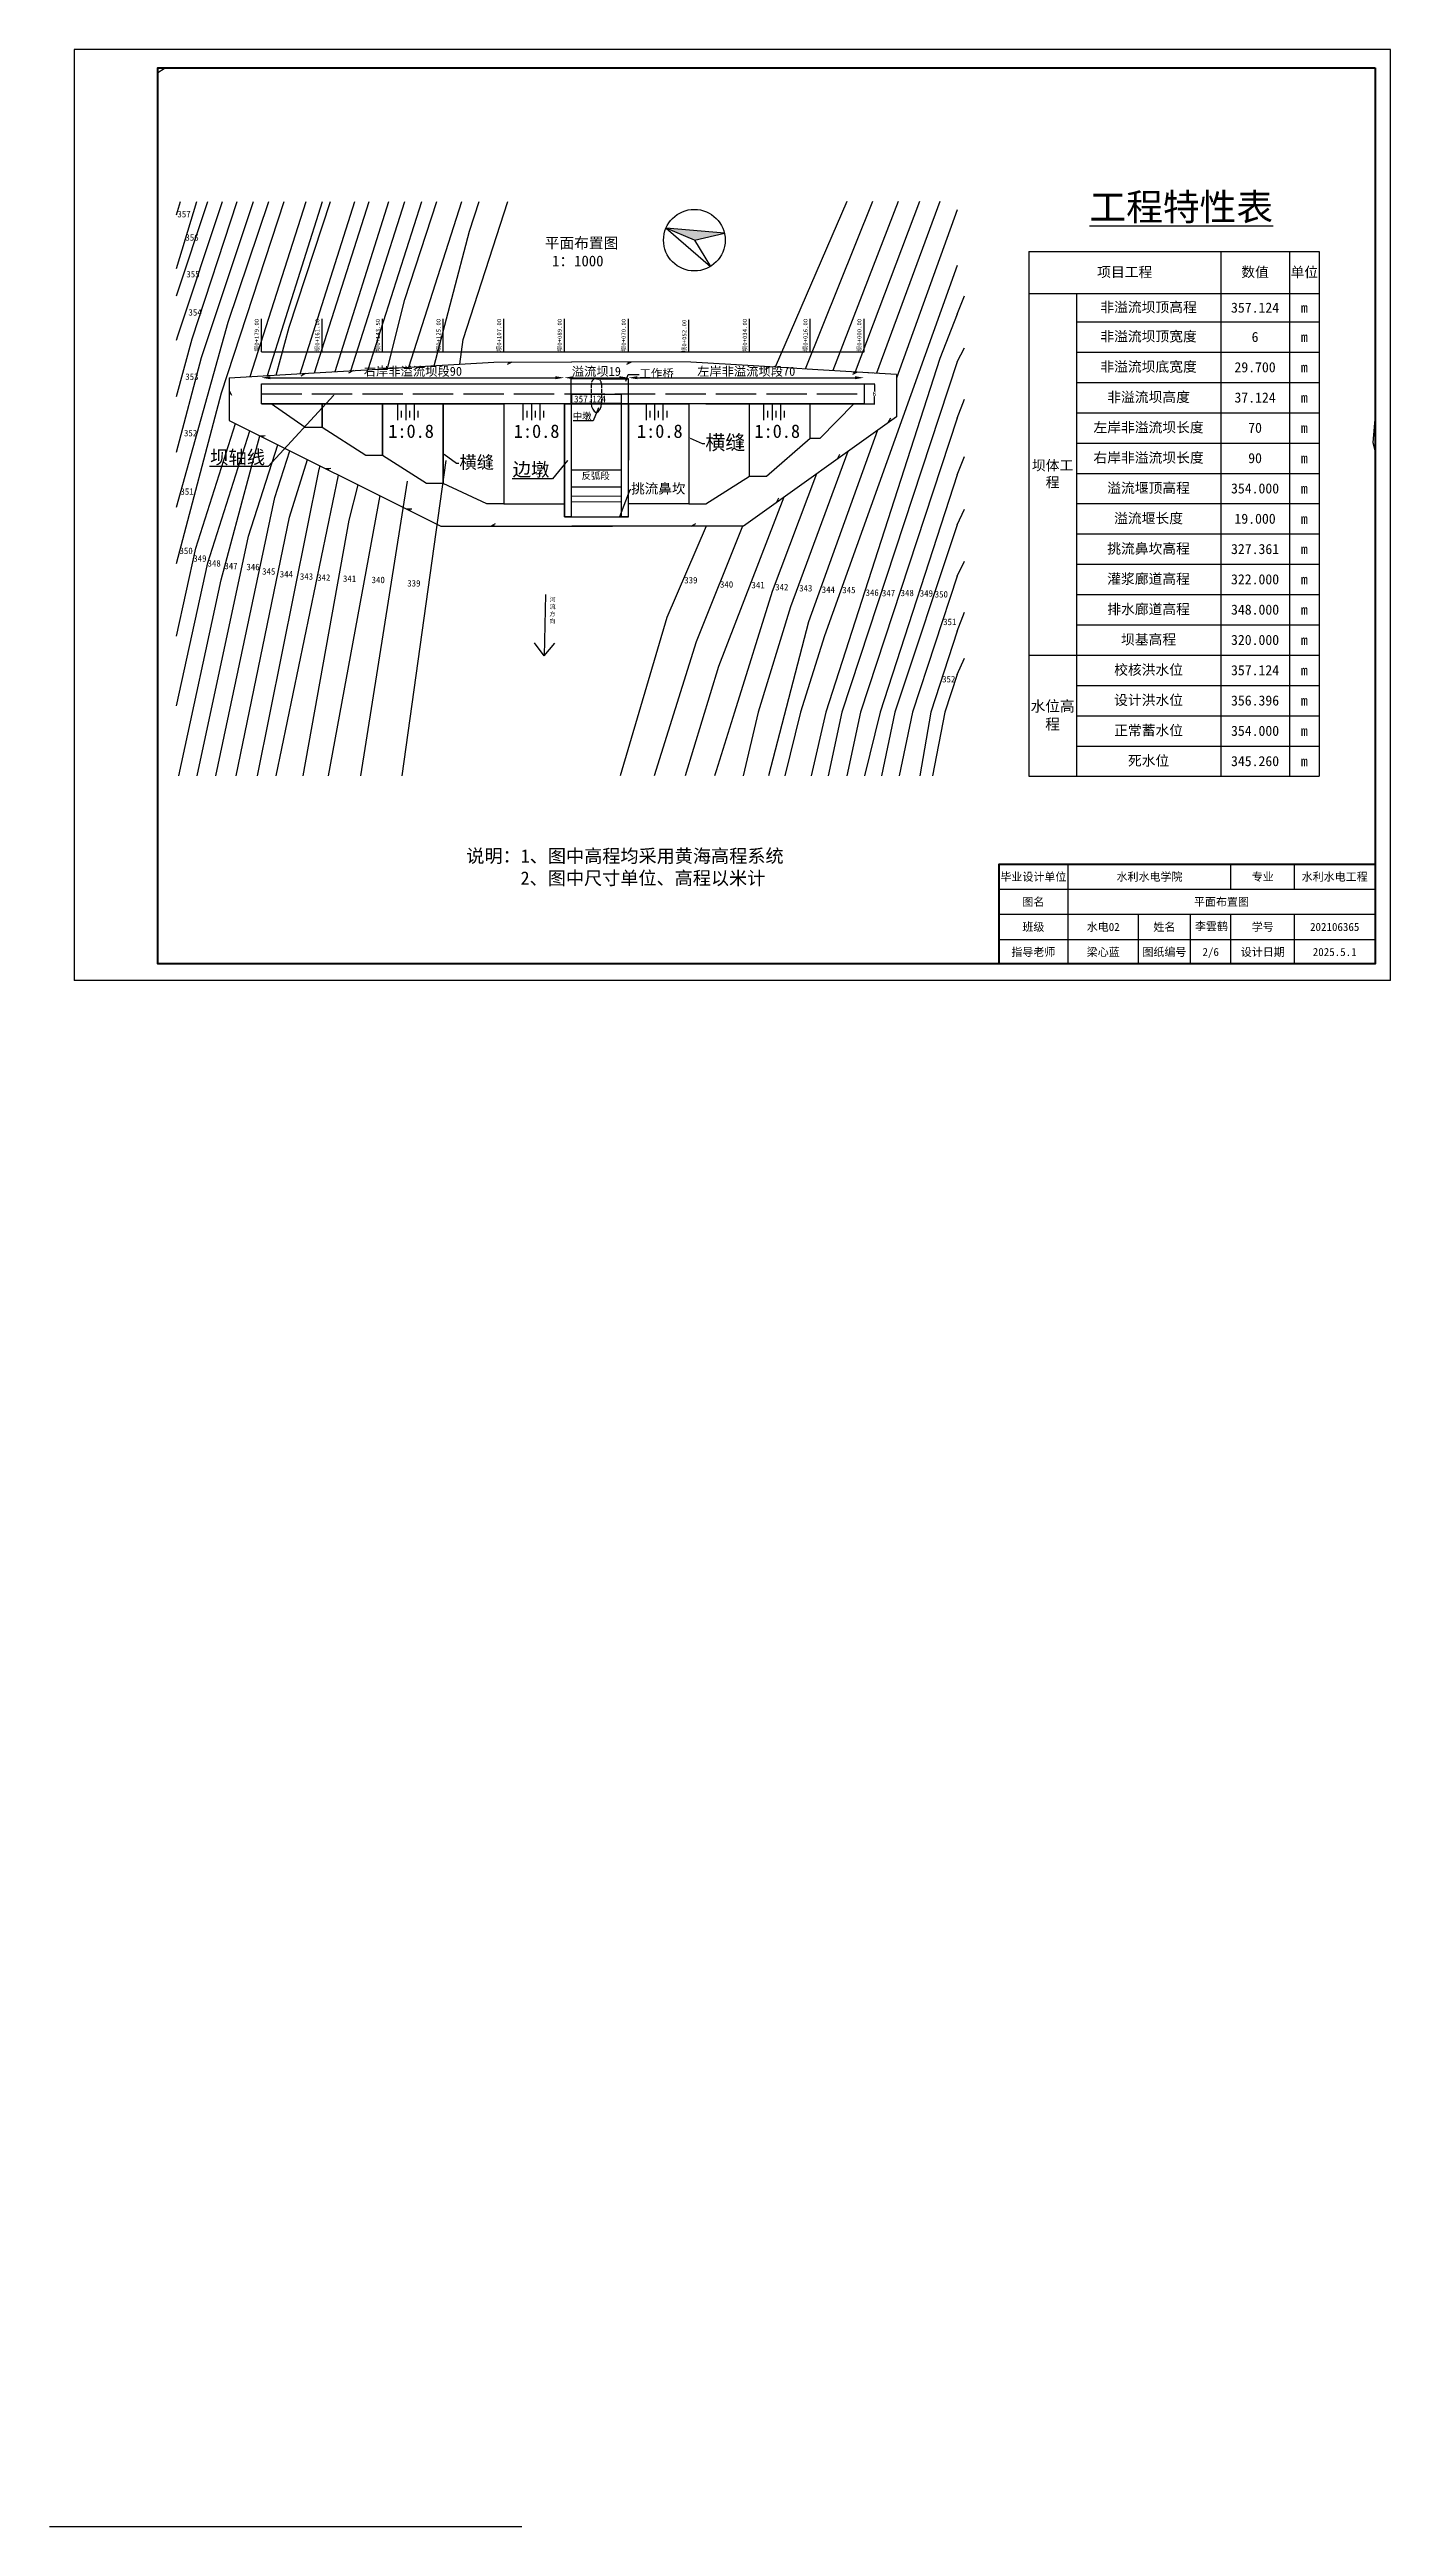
# Model space of a CAD drawing. Extents: x -40496 to 18830, y -938 to 396008.
# Drawn here: x 2309 to 2707, y -938 to -202 of the extents above; entities that cross this region are included whole.
import ezdxf
from ezdxf import colors
from ezdxf.entities.mleader import LeaderData, LeaderLine
from ezdxf.math import Vec2, Vec3

# ---------------------------------------------------------------- set-up
doc = ezdxf.new("R2010")
doc.units = 0
doc.header["$MEASUREMENT"] = 0
doc.linetypes.add('ACAD_ISO02W100', pattern=[15, 12, -3])
for name, color, linetype in [('Contour_Line_Intermediate', 7, 'Continuous'), ('Contour_Line_Major', 7, 'Continuous'), ('Contour_Line_Minor', 7, 'Continuous'), ('Iso-height_Area', 7, 'Continuous'), ('坝体', 7, 'Continuous')]:
    doc.layers.add(name, color=color, linetype=linetype)
doc.styles.get("Standard").update_dxf_attribs({"font": 'simfang.ttf'})
doc.dimstyles.get("Standard").update_dxf_attribs({"dimtxt": 0.1, "dimasz": 0.18, "dimexe": 0.18, "dimexo": 0.0625, "dimgap": 0.09, "dimtad": 1, "dimtih": 1, "dimtoh": 1, "dimdec": 4, "dimzin": 0, "dimdsep": 46, "dimtxsty": 'Standard', "dimcen": 0.09, "dimadec": 0, "dimazin": 0, "dimtfac": 1, "dimtdec": 4, "dimtofl": 0, "dimtmove": 0, "dimatfit": 3, "dimfxl": 1, "dimtolj": 1, "dimtzin": 0, "dimarcsym": 0})

msp = doc.modelspace()

# ---------------------------------------------------------------- texts
for s, width, gutter_width, heights, insert, char_height, attachment_point in [('357', 6.1932585, 0.64103, [0], (2346.8167, -250.21768, 10551794.50317), 1.923077, 1), ('356', 6.1932585, 0.64103, [0], (2349.19247, -257.14761, 5635223.95158), 1.923077, 1), ('{\\fSimSun|b0|i0|c134|p2;平面布置图\\P 1：1000}', 52.6113493, 0.64103, [0], (2455.92217, -258.13402, 1657418.80929), 3.205128, 1), ('355', 6.1932585, 0.64103, [0], (2349.46975, -268.05114, 331483.76186), 1.923077, 1), ('354', 6.1932585, 0.64103, [0], (2350.10009, -279.39615, 331483.76186), 1.923077, 1), ('353', 6.1932585, 0.64103, [0], (2349.15499, -298.49307, 331483.76186), 1.923077, 1), ('357.124', 6.7529582, 1, [0], (2464.6332, -305.08419, 220987.16217), 1.9922, 1), ('352', 6.1932585, 0.64103, [0], (2348.77866, -315.25717, 331483.76186), 1.923077, 1), ('1:0.8', 12.3496849, 2, [0], (2409.44247, -313.65763, 1657418.80929), 3.9844, 1), ('1:0.8', 12.3496849, 2, [0], (2446.7352, -313.65763, 1657418.80929), 3.9844, 1), ('1:0.8', 12.3496849, 2, [0], (2483.31802, -313.65763, 1657418.80929), 3.9844, 1), ('1:0.8', 12.3496849, 2, [0], (2518.21176, -313.65763, 1657418.80929), 3.9844, 1), ('{\\fSimSun|b0|i0|c134|p2;反弧段}', 11.8324414, 1, [0], (2466.86171, -327.91357, 624218.87541), 1.9921999, 1), ('351', 6.1932585, 0.64103, [0], (2347.70765, -332.62424, 3977805.14229), 1.923077, 1), ('350', 6.1932585, 0.64103, [0], (2347.43379, -350.23354, 3646321.38044), 1.923077, 1), ('349', 6.1932585, 0.64103, [0], (2351.52397, -352.50872, 3314837.61858), 1.923077, 1), ('348', 6.1932585, 0.64103, [0], (2355.77066, -353.94928, 2983353.85672), 1.923077, 1), ('347', 6.1932585, 0.64103, [0], (2360.76941, -354.73268, 2651870.09486), 1.923077, 1), ('346', 6.1932585, 0.64103, [0], (2367.31509, -355.02411, 331483.76186), 1.923077, 1), ('345', 6.1932585, 0.64103, [0], (2371.98316, -356.34887, 331483.76186), 1.923077, 1), ('344', 6.1932585, 0.64103, [0], (2377.21282, -357.16752, 331483.76186), 1.923077, 1), ('343', 6.1932585, 0.64103, [0], (2383.19845, -357.8604, 331483.76186), 1.923077, 1), ('342', 6.1932585, 0.64103, [0], (2388.31978, -358.18324, 994451.28557), 1.923077, 1), ('341', 6.1932585, 0.64103, [0], (2395.99277, -358.49268, 331483.76186), 1.923077, 1), ('340', 6.1932585, 0.64103, [0], (2404.49838, -358.87067, 331483.76186), 1.923077, 1), ('339', 6.1932585, 0.64103, [0], (2415.08664, -359.8797, 331483.76186), 1.923077, 1), ('339', 6.1932585, 0.64103, [0], (2497.36137, -358.95479, 331483.76186), 1.923077, 1), ('340', 6.1932585, 0.64103, [0], (2507.98248, -360.2076, 331483.76186), 1.923077, 1), ('341', 6.1932585, 0.64103, [0], (2517.33822, -360.40462, 331483.76186), 1.923077, 1), ('342', 6.1932585, 0.64103, [0], (2524.3805, -361.02071, 331483.76186), 1.923077, 1), ('343', 6.1932585, 0.64103, [0], (2531.49677, -361.3417, 331483.76186), 1.923077, 1), ('344', 6.1932585, 0.64103, [0], (2538.19557, -361.76036, 331483.76186), 1.923077, 1), ('345', 6.1932585, 0.64103, [1.19627], (2544.30213, -361.85998, 331483.76186), 1.923077, 1), ('346', 6.1932585, 0.64103, [0], (2551.22237, -362.64777, 331483.76186), 1.923077, 1), ('347', 6.1932585, 0.64103, [0], (2556.07322, -362.79664, 331483.76186), 1.923077, 1), ('348', 6.1932585, 0.64103, [0], (2561.63806, -362.74808, 331483.76186), 1.923077, 1), ('349', 6.1932585, 0.64103, [0], (2567.3244, -362.87108, 331483.76186), 1.923077, 1), ('350', 6.1932585, 0.64103, [0], (2571.75557, -363.14184, 331483.76186), 1.923077, 1), ('351', 6.1932585, 0.64103, [0], (2574.26728, -371.33843, 331483.76186), 1.923077, 1), ('352', 6.1932585, 0.64103, [0], (2573.97267, -388.35241, 331483.76186), 1.923077, 1), ('{\\fSimSun|b0|i0|c134|p2;说明：1、图中高程均采用黄海高程系统\\P      2、图中尺寸单位、高程以米计}', 132.7508284, 1.97435, [0], (2432.62849, -439.84879, -2039897.09587), 3.9486974, 1), ('{\\fSimSun|b0|i0|c134|p2;毕业设计单位}', 51.8170142, 12.5, [0], (2601.06359, -446.83133, 9268010.64), 2.394, 2), ('{\\fSimSun|b0|i0|c134|p2;水利水电学院}', 36.376, 12.5, [0], (2635.56113, -446.82255, 9268010.64), 2.394, 2), ('{\\fSimSun|b0|i0|c134|p2;专业}', 14.215, 12.5, [0], (2669.20415, -446.82255, 9268010.64), 2.394, 2), ('{\\fSimSun|b0|i0|c134|p2;水利水电工程}', 25.518985, 12.5, [0], (2690.56661, -446.82255, 9268010.64), 2.394, 2), ('{\\fSimSun|b0|i0|c134|p2;图名}', 92.7835927, 12.5, [0], (2601.06359, -454.27055, 9268010.64), 2.394, 2), ('{\\fSimSun|b0|i0|c134|p2;平面布置图}', 68.5, 12.5, [0], (2656.92359, -454.27055, 9268010.64), 2.394, 2), ('{\\fSimSun|b0|i0|c134|p2;班级}', 15.5, 12.5, [0], (2601.06359, -461.71855, 9268010.64), 2.394, 2), ('{\\fSimSun|b0|i0|c134|p2;水电}02', 15.7, 12.5, [0], (2621.81159, -461.71855, 9268010.64), 2.394, 2), ('{\\fSimSun|b0|i0|c134|p2;姓名}', 11.63, 12.5, [0], (2639.98604, -461.71855, 9268010.64), 2.394, 2), ('{\\fSimSun|b0|i0|c134|p2;李雲鹤}', 12.8104942, 12.5, [0], (2653.95878, -461.50804, 9268010.64), 2.394, 2), ('{\\fSimSun|b0|i0|c134|p2;学号}', 14.215, 12.5, [0], (2669.20415, -461.71855, 9268010.64), 2.394, 2), ('202106365', 17.909, 12.5, [0], (2690.56661, -461.71855, 9268010.64), 2.394, 2), ('{\\fSimSun|b0|i0|c134|p2;指导老师}', 15.5, 12.5, [0], (2601.06359, -469.16655, 9268010.64), 2.394, 2), ('{\\fSimSun|b0|i0|c134|p2;梁心蓝}', 15.7, 12.5, [0], (2621.81159, -469.16655, 9268010.64), 2.394, 2), ('{\\fSimSun|b0|i0|c134|p2;图纸编号}', 14.534363, 12.5, [0], (2639.98604, -469.16655, 9268010.64), 2.394, 2), ('2/6', 9.046, 12.5, [0], (2653.73558, -469.16655, 9268010.64), 2.394, 2), ('{\\fSimSun|b0|i0|c134|p2;设计日期}', 14.215, 12.5, [0], (2669.20415, -469.16655, 9268010.64), 2.394, 2), ('2025.5.1', 17.909, 12.5, [0], (2690.56661, -469.16655, 9268010.64), 2.394, 2)]:
    msp.add_mtext_dynamic_manual_height_columns(s, width=width, gutter_width=gutter_width, heights=heights, dxfattribs=dict(insert=insert, char_height=char_height, attachment_point=attachment_point))
for s, width, heights, insert, char_height, attachment_point, rotation in [('{\\fSimSun|b0|i0|c134|p2;坝}0+179.00', 20.0276821, [9.45651], (2370.42637, -292.06069, 1398935.34551), 1.2770512, 4, 90), ('{\\fSimSun|b0|i0|c134|p2;坝}0+161.00', 20.0276821, [9.45651], (2388.43292, -292.06069, 1398935.34551), 1.2770512, 4, 90), ('{\\fSimSun|b0|i0|c134|p2;坝}0+143.50', 20.0276821, [9.45651], (2406.43292, -292.06069, 1398935.34551), 1.2770512, 4, 90), ('{\\fSimSun|b0|i0|c134|p2;坝}0+125.00', 20.0276821, [9.45651], (2424.43292, -292.06069, 1398935.34551), 1.2770512, 4, 90), ('{\\fSimSun|b0|i0|c134|p2;坝}0+107.00', 20.0276821, [9.45651], (2442.42636, -292.06069, 1398935.34551), 1.2770512, 4, 90), ('{\\fSimSun|b0|i0|c134|p2;坝}0+089.00', 20.0276821, [9.45651], (2460.42638, -292.06069, 1398935.34551), 1.2770512, 4, 90), ('{\\fSimSun|b0|i0|c134|p2;坝}0+070.00', 20.0276821, [9.45651], (2479.42638, -292.06069, 1398935.34551), 1.2770512, 4, 90), ('{\\fSimSun|b0|i0|c134|p2;坝}0+052.00', 20.0276821, [9.45651], (2497.42638, -292.31734, 1398935.34551), 1.2770512, 4, 90), ('{\\fSimSun|b0|i0|c134|p2;坝}0+034.00', 20.0276821, [9.45651], (2515.41982, -292.06069, 1398935.34551), 1.2770512, 4, 90), ('{\\fSimSun|b0|i0|c134|p2;坝}0+016.00', 20.0276821, [9.45651], (2533.41982, -292.06069, 1398935.34551), 1.2770512, 4, 90), ('{\\fSimSun|b0|i0|c134|p2;坝}0+000.00', 20.0276821, [9.45651], (2549.42637, -292.06069, 1398935.34551), 1.2770512, 4, 90), ('{\\fSimSun|b0|i0|c134|p2;河流方向}', 1.2820512, [10.69232], (2457.38307, -364.99224, 1657418.80929), 1.2820512, 1, 359.41478216)]:
    msp.add_mtext_dynamic_manual_height_columns(s, width=width, gutter_width=0.64103, heights=heights, dxfattribs=dict(insert=insert, char_height=char_height, attachment_point=attachment_point, rotation=rotation))
at = {"layer": '坝体', "insert": (2617.70221, -245.04537), "char_height": 8, "attachment_point": 1}
msp.add_mtext_dynamic_manual_height_columns('{\\fSimSun|b0|i0|c134|p2;\\L工程特性表}', width=58.1436307, gutter_width=15, heights=[0], dxfattribs=at)

# ---------------------------------------------------------------- blocks, each defined once
blk = doc.blocks.new('*D19')
at = {"color": 0, "lineweight": -2, "transparency": 16777216}
for p, q in [((2550.82, -301.57), (2554.01, -301.57)), ((2550.82, -307.57), (2554.01, -307.57)), ((2553.83, -301.75), (2553.83, -303.77)), ((2553.83, -307.39), (2553.83, -305.37))]:
    blk.add_line(p, q, dxfattribs=at)
at = {"color": 0, "transparency": 16777216}
for points in [[(2553.8, -301.75), (2553.86, -301.75), (2553.83, -301.57)], [(2553.8, -307.39), (2553.86, -307.39), (2553.83, -307.57)]]:
    blk.add_solid(points, dxfattribs=at)
at = {"layer": 'Defpoints', "color": 0, "transparency": 16777216}
for p in [(2550.76, -301.57), (2550.76, -307.57), (2553.83, -307.57)]:
    blk.add_point(p, dxfattribs=at)
at = {"color": 0, "transparency": 16777216, "insert": (2553.83, -304.57), "char_height": 0.1, "width": 0.2943, "attachment_point": 5}
blk.add_mtext('\\A1;{\\H14x;6}', dxfattribs=at)
blk = doc.blocks.new('*T26')
at = {"layer": '坝体', "color": 0, "linetype": 'ByBlock', "lineweight": -2, "transparency": 16777216}
for p, q in [((0, 0), (86.28, 0)), ((0, 0), (0, -155.85)), ((57.01, 0), (57.01, -155.85)), ((77.42, 0), (77.42, -155.85)), ((86.28, 0), (86.28, -155.85)), ((0, -12.44), (86.28, -12.44)), ((14.17, -12.44), (14.17, -155.85)), ((14.17, -20.85), (86.28, -20.85)), ((14.17, -29.85), (86.28, -29.85)), ((14.17, -38.85), (86.28, -38.85)), ((14.17, -47.85), (86.28, -47.85)), ((14.17, -56.85), (86.28, -56.85)), ((14.17, -65.85), (86.28, -65.85)), ((14.17, -74.85), (86.28, -74.85)), ((14.17, -83.85), (86.28, -83.85)), ((14.17, -92.85), (86.28, -92.85)), ((14.17, -101.85), (86.28, -101.85)), ((14.17, -110.85), (86.28, -110.85)), ((0, -119.85), (86.28, -119.85)), ((14.17, -128.85), (86.28, -128.85)), ((14.17, -137.85), (86.28, -137.85)), ((14.17, -146.85), (86.28, -146.85)), ((0, -155.85), (86.28, -155.85))]:
    blk.add_line(p, q, dxfattribs=at)
at = {"layer": '坝体', "color": 0, "transparency": 16777216, "attachment_point": 5}
for s, insert, char_height, width in [('{\\fSimSun|b0|i0|c134|p2;项目工程}', (28.51, -6.22), 3, 56.8926), ('{\\fSimSun|b0|i0|c134|p2;数值}', (67.22, -6.22), 3, 20.2908), ('{\\fSimSun|b0|i0|c134|p2;单位}', (81.85, -6.22), 3, 8.7342), ('{\\fSimSun|b0|i0|c134|p2;\\C256;非溢流坝顶高程}', (35.59, -16.65), 3, 42.7272), ('357.124', (67.22, -16.65), 3, 20.2908), ('m', (81.85, -16.65), 3, 8.7342), ('{\\fSimSun|b0|i0|c134|p2;非溢流坝顶宽度}', (35.59, -25.35), 3, 42.7272), ('6', (67.22, -25.35), 3, 20.2908), ('m', (81.85, -25.35), 3, 8.7342), ('{\\fSimSun|b0|i0|c134|p2;非溢流坝底宽度}', (35.59, -34.35), 3, 42.7272), ('29.700', (67.22, -34.35), 3, 20.2908), ('m', (81.85, -34.35), 3, 8.7342), ('{\\fSimSun|b0|i0|c134|p2;非溢流坝高度}', (35.59, -43.35), 3, 42.7272), ('37.124', (67.22, -43.35), 3, 20.2908), ('m', (81.85, -43.35), 3, 8.7342), ('{\\fSimSun|b0|i0|c134|p2;左岸非溢流坝长度}', (35.59, -52.35), 3, 42.7272), ('70', (67.22, -52.35), 3, 20.2908), ('m', (81.85, -52.35), 3, 8.7342), ('{\\fSimSun|b0|i0|c134|p2;坝体工程}', (7.08, -66.15), 3, 14.0455), ('{\\fSimSun|b0|i0|c134|p2;右岸非溢流坝长度}', (35.59, -61.35), 3, 42.7272), ('90', (67.22, -61.35), 3, 20.2908), ('m', (81.85, -61.35), 3, 8.7342), ('{\\fSimSun|b0|i0|c134|p2;溢流堰顶高程}', (35.59, -70.35), 3, 42.7272), ('354.000', (67.22, -70.35), 3, 20.2908), ('m', (81.85, -70.35), 3, 8.7342), ('{\\fSimSun|b0|i0|c134|p2;溢流堰长度}', (35.59, -79.35), 3, 42.7272), ('19.000', (67.22, -79.35), 3, 20.2908), ('m', (81.85, -79.35), 3, 8.7342), ('{\\fSimSun|b0|i0|c134|p2;挑流鼻坎高程}', (35.59, -88.35), 3, 42.7272), ('327.361', (67.22, -88.35), 3, 20.2908), ('m', (81.85, -88.35), 3, 8.7342), ('{\\fSimSun|b0|i0|c134|p2;灌浆廊道高程}', (35.59, -97.35), 3, 42.7272), ('322.000', (67.22, -97.35), 3, 20.2908), ('m', (81.85, -97.35), 3, 8.7342), ('{\\fSimSun|b0|i0|c134|p2;排水廊道高程}', (35.59, -106.35), 3, 42.7272), ('348.000', (67.22, -106.35), 3, 20.2908), ('m', (81.85, -106.35), 3, 8.7342), ('{\\fSimSun|b0|i0|c134|p2;坝基高程}', (35.59, -115.35), 3, 42.7272), ('320.000', (67.22, -115.35), 3, 20.2908), ('m', (81.85, -115.35), 3, 8.7342), ('{\\fSimSun|b0|i0|c134|p2;校核洪水位}', (35.59, -124.35), 3, 42.7272), ('357.124', (67.22, -124.35), 3, 20.2908), ('m', (81.85, -124.35), 3, 8.7342), ('{\\fSimSun|b0|i0|c134|p2;设计洪水位}', (35.59, -133.35), 3, 42.7272), ('356.396', (67.22, -133.35), 3, 20.2908), ('{\\fSimSun|b0|i0|c134|p2;\\C256;水位高程}', (7.08, -137.85), 3.2051, 14.0455), ('m', (81.85, -133.35), 3, 8.7342), ('{\\fSimSun|b0|i0|c134|p2;正常蓄水位}', (35.59, -142.35), 3, 42.7272), ('354.000', (67.22, -142.35), 3, 20.2908), ('m', (81.85, -142.35), 3, 8.7342), ('{\\fSimSun|b0|i0|c134|p2;死水位}', (35.59, -151.35), 3, 42.7272), ('345.260', (67.22, -151.35), 3, 20.2908), ('m', (81.85, -151.35), 3, 8.7342)]:
    blk.add_mtext(s, dxfattribs=dict(at, insert=insert, char_height=char_height, width=width))
blk = doc.blocks.new('*D21')
at = {"color": 0, "lineweight": -2, "transparency": 16777216}
for p, q in [((2480.76, 3035.72), (2480.76, 9325.89)), ((2550.76, 3035.72), (2550.76, 9325.89)), ((2483.43, -299.77), (2548.08, -299.77))]:
    blk.add_line(p, q, dxfattribs=at)
at = {"color": 0, "transparency": 16777216}
for points in [[(2483.43, -299.33), (2483.43, -300.22), (2480.76, -299.77)], [(2548.08, -299.33), (2548.08, -300.22), (2550.76, -299.77)]]:
    blk.add_solid(points, dxfattribs=at)
at = {"layer": 'Defpoints', "color": 0, "transparency": 16777216}
for p in [(2550.76, -299.77), (2480.76, -306.52), (2550.76, -306.52)]:
    blk.add_point(p, dxfattribs=at)
at = {"color": 0, "transparency": 16777216, "insert": (2515.76, -298.02), "char_height": 2.6738, "attachment_point": 5}
blk.add_mtext('\\A1;{\\fSimSun|b0|i0|c134|p2;左岸非溢流坝段}70', dxfattribs=at)
blk = doc.blocks.new('*D22')
at = {"color": 0, "lineweight": -2, "transparency": 16777216}
for p, q in [((2371.76, 3035.97), (2371.76, 9325.89)), ((2461.76, 3035.72), (2461.76, 9325.89)), ((2374.43, -299.78), (2459.08, -299.78))]:
    blk.add_line(p, q, dxfattribs=at)
at = {"color": 0, "transparency": 16777216}
for points in [[(2374.43, -299.33), (2374.43, -300.22), (2371.76, -299.78)], [(2459.08, -299.33), (2459.08, -300.22), (2461.76, -299.78)]]:
    blk.add_solid(points, dxfattribs=at)
at = {"layer": 'Defpoints', "color": 0, "transparency": 16777216}
for p in [(2461.76, -299.78), (2371.76, -306.27), (2461.76, -306.52)]:
    blk.add_point(p, dxfattribs=at)
at = {"color": 0, "transparency": 16777216, "insert": (2416.76, -298.02), "char_height": 2.6738, "attachment_point": 5}
blk.add_mtext('\\A1;{\\fSimSun|b0|i0|c134|p2;右岸非溢流坝段}90', dxfattribs=at)
blk = doc.blocks.new('*D23')
at = {"color": 0, "lineweight": -2, "transparency": 16777216}
for p, q in [((2461.76, 3035.72), (2461.76, 9325.89)), ((2480.76, 3035.72), (2480.76, 9325.89)), ((2464.43, -299.78), (2478.08, -299.78))]:
    blk.add_line(p, q, dxfattribs=at)
at = {"color": 0, "transparency": 16777216}
for points in [[(2464.43, -299.33), (2464.43, -300.22), (2461.76, -299.78)], [(2478.08, -299.33), (2478.08, -300.22), (2480.76, -299.78)]]:
    blk.add_solid(points, dxfattribs=at)
at = {"layer": 'Defpoints', "color": 0, "transparency": 16777216}
for p in [(2480.76, -299.78), (2461.76, -306.52), (2480.76, -306.52)]:
    blk.add_point(p, dxfattribs=at)
at = {"color": 0, "transparency": 16777216, "insert": (2471.26, -298.03), "char_height": 2.6738, "attachment_point": 5}
blk.add_mtext('\\A1;{\\fSimSun|b0|i0|c134|p2;溢流坝}19', dxfattribs=at)

# ---------------------------------------------------------------- dimensions: what is measured, and where the dimension line sits
for base, p1, p2, text, picture, middle in [((2461.75637, -299.77572, 1657418.80929), (2371.75628, -306.27392, 1657418.80929), (2461.75637, -306.52222, 1657418.80929), '{\\fSimSun|b0|i0|c134|p2;右岸非溢流坝段}90', '*D22', (2416.75632, -298.02057, 1657418.80929)), ((2480.75637, -299.77572, 1657418.80929), (2461.75637, -306.52222, 1657418.80929), (2480.75637, -306.52222, 1657418.80929), '{\\fSimSun|b0|i0|c134|p2;溢流坝}19', '*D23', (2471.25637, -298.02804, 1657418.80929)), ((2550.75636, -299.77197, 1657418.80929), (2480.75637, -306.52222, 1657418.80929), (2550.75636, -306.52222, 1657418.80929), '{\\fSimSun|b0|i0|c134|p2;左岸非溢流坝段}70', '*D21', (2515.75637, -298.01683, 1657418.80929))]:
    dim = msp.add_linear_dim(base=base, p1=p1, p2=p2, text=text, dimstyle='Standard', override={"dimscale": 53475.905951, "dimtxt": 5e-05, "dimasz": 5e-05, "dimgap": 0})
    dim.commit()
    dim.dimension.update_dxf_attribs({"geometry": picture, "text_midpoint": middle})
dim = msp.add_linear_dim(base=(2553.82919, -307.56701, 1657418.80929), p1=(2550.75627, -301.56701, 1657418.80929), p2=(2550.75627, -307.56701, 1657418.80929), angle=90, text='{\\H14x;6}', dimstyle='Standard')
dim.commit()
dim.dimension.update_dxf_attribs({"geometry": '*D19', "text_midpoint": (2553.82919, -304.56701, 1657418.80929)})

# ---------------------------------------------------------------- hatches: boundary and pattern name
h = msp.add_hatch(color=256)
h.dxf.hatch_style = 1
h.paths.add_polyline_path([(2491.94609, -255.32057), (2500.36901, -258.91346), (2509.29595, -256.87281)])
h = msp.add_hatch(color=250)
h.dxf.hatch_style = 1
h.paths.add_polyline_path([(2491.94609, -255.32057), (2500.36901, -258.91346), (2509.29595, -256.87281)])

# ---------------------------------------------------------------- linework, layer by layer
for p, q in [((2491.94609, -255.32057, 1657418.80929), (2505.14613, -266.72586, 1657418.80929)), ((2509.29595, -256.87281, 1657418.80929), (2491.94609, -255.32057, 1657418.80929)), ((2500.36901, -258.91346, 1657418.80929), (2491.94609, -255.32057, 1657418.80929)), ((2500.36901, -258.91346, 1657418.80929), (2509.29595, -256.87281, 1657418.80929)), ((2500.36901, -258.91346, 1657418.80929), (2505.14613, -266.72586, 1657418.80929)), ((2578.39735, -280.896, 3314837.61858), (2580.59162, -275.4604, 1988902.57115)), ((2371.75626, -292.06069, 1657418.80929), (2371.75626, -282.27624, 1657418.80929)), ((2389.76281, -292.06069, 1657418.80929), (2389.76281, -282.27624, 1657418.80929)), ((2407.76281, -292.06069, 1657418.80929), (2407.76281, -282.27624, 1657418.80929)), ((2425.76281, -292.06069, 1657418.80929), (2425.76281, -282.27624, 1657418.80929)), ((2443.75626, -292.06069, 1657418.80929), (2443.75626, -282.27624, 1657418.80929)), ((2461.75627, -292.06069, 1657418.80929), (2461.75627, -282.27624, 1657418.80929)), ((2480.75627, -292.06069, 1657418.80929), (2480.75627, -282.27624, 1657418.80929)), ((2498.75627, -292.06069, 1657418.80929), (2498.75627, -282.53288, 1657418.80929)), ((2516.74972, -292.06069, 1657418.80929), (2516.74972, -282.27624, 1657418.80929)), ((2534.74972, -292.06069, 1657418.80929), (2534.74972, -282.27624, 1657418.80929)), ((2550.75627, -292.06069, 1657418.80929), (2550.75627, -282.27624, 1657418.80929)), ((2371.75626, -292.06069, 1657418.80929), (2550.75627, -292.06069, 1657418.80929)), ((2578.39735, -295.02948, 3646321.38044), (2580.59162, -290.89657, 1988902.57115)), ((2362.14089, -299.82872, 2209388.48945), (2383.99729, -298.53562, 2209386.59468)), ((2362.14089, -299.82872, 2209388.48945), (2362.14089, -312.44987, 2209388.48945)), ((2384.89342, -298.55099, 2135189.82442), (2383.50191, -299.29119, 1229529.16153)), ((2384.19766, -298.92109, 1682359.49297), (2383.82991, -298.55467, 2149952.49824)), ((2383.99729, -298.53562, 2209386.59468), (2403.04937, -297.40844, 2209384.94302)), ((2399.07061, -297.64383, 2209385.28795), (2397.67911, -298.38404, 1303724.62506)), ((2398.37486, -298.01394, 1756554.9565), (2398.00711, -297.64752, 2224147.96177)), ((2403.04937, -297.40844, 2209384.94302), (2412.45129, -296.85219, 2209384.12795)), ((2412.45129, -296.85219, 2209384.12795), (2422.11474, -296.28047, 2209383.29021)), ((2418.75272, -296.45244, 2135189.82442), (2417.36121, -297.19264, 1229529.16153)), ((2418.05697, -296.82254, 1682359.49297), (2417.77086, -296.53747, 2046147.13551)), ((2422.11474, -296.28047, 2209383.29021), (2440.80316, -295.1748, 2209381.67008)), ((2440.80316, -295.1748, 2209381.67008), (2463.99503, -295.05254, 1719452.0175)), ((2446.14793, -295.15629, 2135189.82442), (2444.75643, -295.89649, 1229529.16153)), ((2445.45218, -295.52639, 1682359.49297), (2445.08443, -295.15997, 2149952.49824)), ((2463.75627, -307.56701, 1657418.80929), (2463.75627, -300.01348, 1657418.80929)), ((2480.75627, -300.06701, 1657418.80929), (2463.75627, -300.06701, 1657418.80929)), ((2499.28951, -295.1748, 2209381.67008), (2463.99503, -295.05254, 1719452.0175)), ((2471.25627, -300.06701, 1657418.80929), (2480.75627, -300.06701, 1657418.80929)), ((2481.64227, -295.11367, 1964416.84379), (2480.25077, -295.85388, 1058756.1809)), ((2480.94652, -295.48377, 1511586.51234), (2480.57877, -295.11736, 1979179.51761)), ((2480.75627, -307.56701, 1657418.80929), (2480.75627, -300.06701, 1657418.80929)), ((2517.97792, -296.28047, 2209383.29021), (2499.28951, -295.1748, 2209381.67008)), ((2527.64138, -296.85219, 2209384.12795), (2517.97792, -296.28047, 2209383.29021)), ((2522.80965, -296.56633, 2209383.70908), (2521.41815, -297.30653, 1303723.04619)), ((2522.1139, -296.93643, 1756553.37764), (2521.74615, -296.57001, 2224146.3829)), ((2537.0433, -297.40844, 2209384.94302), (2527.64138, -296.85219, 2209384.12795)), ((2560.37165, -298.77826, 1657418.80929), (2537.0433, -297.40844, 2209384.94302)), ((2548.70748, -298.09335, 1933401.87615), (2547.31597, -298.83355, 1027741.21327)), ((2548.01173, -298.46345, 1480571.54471), (2547.64398, -298.09703, 1948164.54997)), ((2553.35481, -298.37348, 2209386.35709), (2551.86326, -298.28524, 2209386.22779)), ((2560.37165, -298.77826, 1657418.80929), (2560.37165, -311.39804, 1657418.80929)), ((2362.14089, -303.55441, 2209388.48945), (2362.8811, -304.94592, 1303727.82656)), ((2362.511, -304.25016, 1756558.15801), (2362.14458, -304.61791, 2224151.16327)), ((2371.75628, -307.56701, 1657418.80929), (2441.75627, -307.56701, 1657418.80929)), ((2412.16421, -307.56701, 1657418.80929), (2412.16421, -312.33446, 1657418.80929)), ((2414.65991, -307.56701, 1657418.80929), (2414.65991, -312.33446, 1657418.80929)), ((2417.15544, -307.56701, 1657418.80929), (2417.15544, -312.33446, 1657418.80929)), ((2449.45694, -307.56701, 1657418.80929), (2449.45694, -312.33446, 1657418.80929)), ((2451.95264, -307.56701, 1657418.80929), (2451.95264, -312.33446, 1657418.80929)), ((2454.44817, -307.56701, 1657418.80929), (2454.44817, -312.33446, 1657418.80929)), ((2463.75627, -307.56701, 1657418.80929), (2478.75627, -307.56701, 1657418.80929)), ((2463.95715, -307.39013, 220987.16217), (2463.95715, -304.66065, 220987.16217)), ((2463.95715, -304.66065, 220987.16217), (2478.64649, -304.70615, 220987.16217)), ((2478.64649, -307.39013, 220987.16217), (2463.95715, -307.39013, 220987.16217)), ((2469.75627, -307.56701, 1657418.80929), (2472.75627, -307.56701, 1657418.80929)), ((2478.64649, -304.70615, 220987.16217), (2478.64649, -307.39013, 220987.16217)), ((2486.03976, -307.56701, 1657418.80929), (2486.03976, -312.33446, 1657418.80929)), ((2488.53546, -307.56701, 1657418.80929), (2488.53546, -312.33446, 1657418.80929)), ((2491.03098, -307.56701, 1657418.80929), (2491.03098, -312.33446, 1657418.80929)), ((2503.76079, -307.56701, 1657418.80929), (2550.75627, -307.56701, 1657418.80929)), ((2520.9335, -307.56701, 1657418.80929), (2520.9335, -312.33446, 1657418.80929)), ((2523.4292, -307.56701, 1657418.80929), (2523.4292, -312.33446, 1657418.80929)), ((2525.92473, -307.56701, 1657418.80929), (2525.92473, -312.33446, 1657418.80929)), ((2578.39735, -311.75645, 3977805.14229), (2580.59162, -306.14998, 1988902.57115)), ((2362.14089, -312.44987, 2209388.48945), (2425.08479, -343.84366, 1229529.16153)), ((2413.37545, -311.63814, 1657418.80929), (2413.37545, -309.65598, 1657418.80929)), ((2415.87115, -311.63814, 1657418.80929), (2415.87115, -309.65598, 1657418.80929)), ((2418.36667, -311.63814, 1657418.80929), (2418.36667, -309.65598, 1657418.80929)), ((2450.66818, -311.63814, 1657418.80929), (2450.66818, -309.65598, 1657418.80929)), ((2453.16388, -311.63814, 1657418.80929), (2453.16388, -309.65598, 1657418.80929)), ((2455.6594, -311.63814, 1657418.80929), (2455.6594, -309.65598, 1657418.80929)), ((2487.25099, -311.63814, 1657418.80929), (2487.25099, -309.65598, 1657418.80929)), ((2489.74669, -311.63814, 1657418.80929), (2489.74669, -309.65598, 1657418.80929)), ((2492.24222, -311.63814, 1657418.80929), (2492.24222, -309.65598, 1657418.80929)), ((2560.37165, -311.39804, 1657418.80929), (2515.00788, -343.84366, 1229529.16153)), ((2522.14474, -311.63814, 1657418.80929), (2522.14474, -309.65598, 1657418.80929)), ((2524.64044, -311.63814, 1657418.80929), (2524.64044, -309.65598, 1657418.80929)), ((2527.13596, -311.63814, 1657418.80929), (2527.13596, -309.65598, 1657418.80929)), ((2557.9759, -313.11156, 1634821.07634), (2558.67709, -311.7, 729160.41345)), ((2558.32649, -312.40578, 1181990.7449), (2558.83877, -312.48988, 1649583.75016)), ((2371.25659, -316.99719, 1763807.22144), (2372.83218, -316.95586, 858146.55855)), ((2372.04439, -316.97653, 1310976.89), (2372.20994, -317.46856, 1778569.89526)), ((2542.87029, -323.91558, 1071191.19548), (2543.57149, -322.50401, 165530.53259)), ((2543.22089, -323.20979, 618360.86404), (2543.73317, -323.29389, 1085953.8693)), ((2578.39735, -328.59708, 4309288.90415), (2580.59162, -323.189, 1988902.57115)), ((2390.764, -326.72589, 1763807.22144), (2392.33959, -326.68456, 858146.55855)), ((2391.5518, -326.70522, 1310976.89), (2391.71735, -327.19726, 1778569.89526)), ((2463.7512, -327.10063, 1657418.80929), (2478.75794, -327.16949, 1657418.80929)), ((2463.74916, -336.54479, 1657418.80929), (2478.75627, -336.648, 1657418.80929)), ((2463.74953, -334.85831, 1657418.80929), (2478.75627, -334.92717, 1657418.80929)), ((2463.75017, -332.15911, 1657418.80929), (2478.75691, -332.22798, 1657418.80929)), ((2524.7954, -336.84331, 1321849.0841), (2525.49659, -335.43175, 416188.42121)), ((2525.146, -336.13753, 869018.75265), (2525.65828, -336.22163, 1336611.75792)), ((2414.89189, -338.76608, 1763807.22144), (2416.46748, -338.72475, 858146.55855)), ((2415.67968, -338.74541, 1310976.89), (2415.84523, -339.23745, 1778569.89526)), ((2425.08479, -343.84366, 1229529.16153), (2476.09764, -343.84366, 1719452.0175)), ((2439.93691, -343.84366, 1372167.53436), (2441.32841, -343.10346, 466506.87148)), ((2440.63266, -343.47356, 919337.20292), (2441.00041, -343.83998, 1386930.20818)), ((2515.00788, -343.84366, 1229529.16153), (2463.99503, -343.84366, 1719452.0175)), ((2499.43909, -343.84366, 1379050.39383), (2500.83059, -343.10346, 473389.73094)), ((2500.13484, -343.47356, 926220.06239), (2500.50259, -343.83998, 1393813.06765)), ((2578.39735, -343.42977, 4640772.66601), (2580.59162, -338.86688, 1988902.57115)), ((2578.39735, -358.7701, 4972256.42787), (2580.59162, -354.30028, 1988902.57115)), ((2456.186, -364.20342, 1657418.80929), (2455.77584, -382.35778, 1657418.80929)), ((2578.39735, -375.07756, 5303740.18973), (2580.59162, -369.38324, 1988902.57115)), ((2455.77584, -382.35778, 1657418.80929), (2452.83591, -378.53569, 1657418.80929)), ((2455.77584, -382.35778, 1657418.80929), (2458.88538, -378.67237, 1657418.80929)), ((2578.39735, -387.96794, 5635223.95158), (2580.59162, -383.05358, 1988902.57115)), ((2512.25576, -399.15494, 1988902.57115), (2506.82979, -416.5096, 1988902.57115)), ((2519.34221, -399.15494, 2320386.33301), (2514.84551, -418.07014, 1988902.57115)), ((2531.92475, -399.15494, 2983353.85672), (2527.26682, -418.07014, 1988902.57115)), ((2539.44028, -399.15494, 3314837.61858), (2535.05291, -418.07014, 1988902.57115)), ((2544.12828, -399.15494, 3646321.38044), (2540.14756, -418.07014, 1988902.57115)), ((2549.74092, -399.15494, 3977805.14229), (2545.62681, -418.07014, 1988902.57115)), ((2555.53257, -399.15494, 4309288.90415), (2550.86559, -418.07014, 1988902.57115)), ((2559.92708, -399.15494, 4640772.66601), (2555.91219, -418.07014, 1988902.57115)), ((2565.12134, -399.15494, 4972256.42787), (2561.24705, -418.07014, 1988902.57115)), ((2570.63354, -399.15494, 5303740.18973), (2567.35112, -418.07014, 1988902.57115)), ((2574.71633, -399.15494, 5635223.95158), (2571.052, -418.07014, 1988902.57115)), ((2611.37109, -473.85646, 9221194.65613), (2611.37109, -444.34875, 9268010.64)), ((2659.75117, -451.79675, 9268010.64), (2659.75117, -444.34875, 9268010.64)), ((2678.65712, -451.79675, 9268010.64), (2678.65712, -444.34875, 9268010.64)), ((2632.25209, -473.85646, 9268010.64), (2632.25209, -459.24475, 9268010.64)), ((2647.71999, -473.85646, 9268010.64), (2647.71999, -459.24475, 9268010.64)), ((2659.75117, -473.85646, 9221194.65613), (2659.75117, -459.24475, 9268010.64)), ((2678.65712, -473.85646, 9221194.65613), (2678.65712, -459.24475, 9268010.64)), ((2590.75609, -473.85646, 9221194.65613), (2590.75609, -466.69275, 9268010.64)), ((2590.75609, -466.69275, 9268010.64), (2702.47609, -466.69275, 9268010.64)), ((2707.13109, -478.79575, 9268010.64), (2316.11109, -478.79575, 9268010.64)), ((2308.82966, -938.05232, -3486897.14244), (2449.10968, -938.05232, -3486897.14244))]:
    msp.add_line(p, q)
at = {"linetype": 'ACAD_ISO02W100', "ltscale": 0.1}
for p, q in [((2469.75627, -301.56701, 1657418.80929), (2469.75627, -307.56701, 1657418.80929)), ((2472.75627, -301.56701, 1657418.80929), (2472.75627, -307.56701, 1657418.80929))]:
    msp.add_line(p, q, dxfattribs=at)
at = {"linetype": 'ACAD_ISO02W100'}
msp.add_line((2371.75628, -304.56701, 1657418.80929), (2550.75627, -304.56701, 1657418.80929), dxfattribs=at)
at = {"lineweight": 40}
msp.add_line((2590.75609, -444.34875, 9268010.64), (2590.75609, -473.85646, 9221194.65613), dxfattribs=at)
for points, elevation in [([(2707.13109, -478.79575), (2707.13109, -202.28875), (2316.11109, -202.28875), (2316.11109, -478.79575)], 9268010.64), ([(2371.75628, -301.56701), (2550.75627, -301.56701), (2550.75627, -307.56701), (2371.75628, -307.56701), (2371.75628, -301.56701)], 1657418.80929), ([(2389.76283, -307.56701), (2389.76283, -314.5666), (2384.76283, -314.5666), (2374.65386, -307.56701), (2389.76283, -307.56701)], 1657418.80929), ([(2407.76283, -307.56701), (2407.76283, -322.90553), (2402.76283, -322.90553), (2389.76283, -314.5666), (2389.76283, -307.56701), (2407.76283, -307.56701)], 1657418.80929), ([(2425.76282, -307.56701), (2425.76282, -331.24445), (2420.76283, -331.24445), (2407.76283, -322.90553), (2407.76283, -307.56701), (2425.76282, -307.56701)], 1657418.80929), ([(2443.75627, -307.56701), (2443.76282, -337.26701), (2438.76282, -337.26701), (2425.76282, -331.24445), (2425.76282, -307.56701), (2443.75627, -307.56701)], 1657418.80929), ([(2461.75627, -307.56701), (2461.75627, -341.07101), (2480.75627, -341.07101)], 1657418.80929), ([(2461.75627, -307.56701), (2461.75627, -341.07101), (2480.75627, -341.07101), (2480.75627, -307.56701)], 1657418.80929), ([(2461.75627, -307.56701), (2463.75627, -307.56701), (2463.74888, -341.07101), (2461.75627, -341.07101), (2461.75627, -307.56701)], 1657418.80929), ([(2478.75627, -307.56701), (2480.75627, -307.56701), (2480.74888, -341.07101), (2478.75627, -341.07101), (2478.75627, -307.56701)], 1657418.80929), ([(2498.75627, -307.56701), (2498.74972, -337.26701), (2503.74972, -337.26701), (2516.74972, -329.05326), (2516.74972, -307.56701), (2498.75627, -307.56701)], 1657418.80929), ([(2516.74972, -329.05326), (2521.74972, -329.05326), (2534.74972, -317.68038), (2534.74972, -307.56701), (2516.74972, -307.56701)], 1657418.80929), ([(2534.74972, -317.68038), (2537.74972, -317.68038), (2547.74264, -307.56701)], 1657418.80929), ([(2498.74972, -337.26701), (2503.74972, -337.26701)], 1657418.80929), ([(2590.75609, -454.81133), (2590.75609, -444.34875), (2590.75609, -446.83133)], 9268010.64), ([(2702.47609, -451.79675), (2590.75609, -451.79675), (2590.75609, -454.27055)], 9268010.64), ([(2702.47609, -459.24475), (2590.75609, -459.24475), (2590.75609, -451.79675)], 9268010.64), ([(2590.75609, -461.71855), (2590.75609, -459.24475), (2590.75609, -466.69275), (2590.75609, -469.16655)], 9268010.64)]:
    msp.add_lwpolyline(points, dxfattribs=dict(elevation=elevation))
at = {"lineweight": 40, "elevation": 9221194.65613}
msp.add_lwpolyline([(2702.62599, -207.72825), (2702.62599, -473.85646), (2340.98835, -473.85646), (2340.98835, -207.72825)], close=True, dxfattribs=at)
at = {"elevation": 1657418.80929}
for points in [[(2461.75627, -307.56701), (2443.75627, -307.56701), (2443.75627, -337.26701), (2461.75627, -337.26701)], [(2480.75627, -307.56701), (2498.75627, -307.56701), (2498.75627, -337.26701), (2480.75627, -337.26701)]]:
    msp.add_lwpolyline(points, close=True, dxfattribs=at)
at = {"lineweight": 40, "elevation": 9268010.64}
msp.add_lwpolyline([(2702.47609, -444.34875), (2590.75609, -444.34875), (2590.75609, -446.82255)], dxfattribs=at)
msp.add_circle((2500.36901, -258.91346, 1657418.80929), 9.15721)
at = {"linetype": 'ACAD_ISO02W100', "ltscale": 0.1}
msp.add_arc((2471.25627, -301.56701, 1657418.80929), 1.5, 0, 180, dxfattribs=at)
for centre, start, end in [((2472.75627, -307.56701, 1657418.80929), 180, 240), ((2469.75627, -307.56701, 1657418.80929), 300, 0)]:
    msp.add_arc(centre, 3, start, end)
at = {"layer": 'Contour_Line_Intermediate', "color": 0}
for points in [[(2346.57836, -288.57167, 6298191.4753), (2346.9183, -287.30287, 6298191.4753), (2360.25181, -247.47514, 6298191.4753)], [(2393.69516, -297.96186, 2983353.85672), (2409.60151, -247.47514, 2983353.85672)], [(2578.39735, -266.44154, 2983353.85672), (2539.0681, -376.44025, 2983353.85672), (2531.92475, -399.15494, 2983353.85672)], [(2364.31028, -418.07014, 2983353.85672), (2380.07993, -341.17655, 2983353.85672), (2385.46538, -324.08315, 2983353.85672)]]:
    msp.add_polyline3d(points, dxfattribs=at)
at = {"layer": 'Contour_Line_Major', "color": 0}
for points in [[(2368.47079, -299.45422, 4640772.66601), (2385.01451, -247.47514, 4640772.66601)], [(2423.09463, -296.22249, 1325935.04743), (2433.54579, -256.23316, 1325935.04743), (2436.41229, -247.47514, 1325935.04743)], [(2553.24012, -247.47514, 1325935.04743), (2533.32232, -297.18995, 1325935.04743)], [(2346.57836, -376.54061, 4640772.66601), (2352.25777, -350.39427, 4640772.66601), (2364.03405, -313.3941, 4640772.66601)], [(2401.269, -418.07014, 1325935.04743), (2415.13148, -330.49385, 1325935.04743)], [(2514.63092, -343.84366, 1325935.04743), (2500.8573, -378.2226, 1325935.04743), (2488.44879, -418.07014, 1325935.04743)], [(2578.39735, -343.42977, 4640772.66601), (2559.92708, -399.15494, 4640772.66601)]]:
    msp.add_polyline3d(points, dxfattribs=at)
at = {"layer": 'Contour_Line_Minor', "color": 7}
for points in [[(2340.98835, -209.06846, 8123431.68), (2342.84623, -207.94159, 8123431.68), (2343.12006, -207.72825, 8123431.68)], [(2702.62599, -310.9652, 4262122.2), (2701.87594, -319.04718, 4262122.2), (2702.62599, -321.72593, 4262122.2)]]:
    msp.add_polyline3d(points, dxfattribs=at)
at = {"layer": 'Contour_Line_Minor', "color": 0}
for points in [[(2346.57836, -251.34805, 7292642.76087), (2347.75162, -247.47514, 7292642.76087)], [(2346.57836, -267.29914, 6961158.99902), (2352.62379, -247.47514, 6961158.99902)], [(2346.57836, -275.44637, 6629675.23716), (2355.83523, -247.47514, 6629675.23716)], [(2346.57836, -305.36373, 5966707.71344), (2351.14722, -288.24713, 5966707.71344), (2364.58995, -247.47514, 5966707.71344)], [(2346.57836, -321.89488, 5635223.95158), (2353.98793, -293.8024, 5635223.95158), (2369.42834, -247.47514, 5635223.95158)], [(2346.57836, -338.18633, 5303740.18973), (2361.85897, -283.28409, 5303740.18973), (2373.98305, -247.47514, 5303740.18973)], [(2346.57836, -354.94011, 4972256.42787), (2359.92002, -304.22758, 4972256.42787), (2378.55438, -247.47514, 4972256.42787)], [(2373.53338, -299.1547, 4309288.90415), (2389.95062, -247.47514, 4309288.90415)], [(2376.15933, -298.99934, 3977805.14229), (2379.99541, -284.73964, 3977805.14229), (2392.30828, -247.47514, 3977805.14229)], [(2383.30724, -298.57645, 3646321.38044), (2399.5383, -247.47514, 3646321.38044)], [(2387.55503, -298.32513, 3314837.61858), (2403.76117, -247.47514, 3314837.61858)], [(2398.3188, -297.68831, 2651870.09486), (2414.39716, -247.47514, 2651870.09486)], [(2403.50793, -297.38131, 2320386.33301), (2419.43223, -247.47514, 2320386.33301)], [(2409.22422, -297.04311, 1988902.57115), (2414.41235, -276.56565, 1988902.57115), (2423.86526, -247.47514, 1988902.57115)], [(2415.53917, -296.6695, 1657418.80929), (2431.28346, -247.47514, 1657418.80929)], [(2430.67124, -295.77424, 994451.28557), (2431.69623, -288.4502, 994451.28557), (2444.95593, -247.47514, 994451.28557)], [(2545.60835, -247.47514, 994451.28557), (2524.32389, -296.66157, 994451.28557)], [(2560.9394, -247.47514, 1657418.80929), (2541.52085, -297.67334, 1657418.80929)], [(2567.2652, -247.47514, 1988902.57115), (2548.13353, -298.06457, 1988902.57115)], [(2573.24423, -247.47514, 2320386.33301), (2554.48824, -298.44054, 2320386.33301)], [(2578.39735, -249.93011, 2651870.09486), (2560.37165, -299.93058, 2651870.09486)], [(2578.39735, -280.896, 3314837.61858), (2573.26527, -294.05417, 3314837.61858), (2539.44028, -399.15494, 3314837.61858)], [(2578.39735, -295.02948, 3646321.38044), (2544.12828, -399.15494, 3646321.38044)], [(2346.57836, -397.20801, 4309288.90415), (2355.87768, -354.7328, 4309288.90415), (2368.32934, -315.53641, 4309288.90415)], [(2554.80117, -315.38223, 2651870.09486), (2534.28708, -372.2851, 2651870.09486), (2522.37759, -418.07014, 1988902.57115)], [(2578.39735, -311.75645, 3977805.14229), (2549.74092, -399.15494, 3977805.14229)], [(2347.25629, -418.07014, 3977805.14229), (2359.80221, -359.80302, 3977805.14229), (2371.3106, -317.02334, 3977805.14229)], [(2352.67436, -418.07014, 3646321.38044), (2367.9739, -346.85144, 3646321.38044), (2376.60873, -319.66582, 3646321.38044)], [(2358.20134, -418.07014, 3314837.61858), (2375.73793, -335.40364, 3314837.61858), (2380.18515, -321.44959, 3314837.61858)], [(2545.91429, -321.73841, 2320386.33301), (2528.95613, -367.81857, 2320386.33301), (2519.34221, -399.15494, 2320386.33301)], [(2370.56393, -418.07014, 2651870.09486), (2388.96327, -326.90587, 2651870.09486), (2389.26095, -325.97622, 2651870.09486)], [(2376.11202, -418.07014, 2320386.33301), (2394.70865, -328.69331, 2320386.33301)], [(2413.55596, -418.07014, 994451.28557), (2426.67133, -324.35527, 994451.28557)], [(2536.68405, -328.34017, 1988902.57115), (2523.47906, -363.25782, 1988902.57115), (2512.25576, -399.15494, 1988902.57115)], [(2578.39735, -328.59708, 4309288.90415), (2555.53257, -399.15494, 4309288.90415)], [(2384.1994, -418.07014, 1988902.57115), (2397.80316, -342.12187, 1988902.57115), (2400.47653, -331.57009, 1988902.57115)], [(2391.73641, -418.07014, 1657418.80929), (2407.03912, -334.79856, 1657418.80929)], [(2526.97014, -335.28787, 1657418.80929), (2507.54269, -385.50909, 1657418.80929), (2497.64231, -418.07014, 1657418.80929)], [(2503.90676, -343.84366, 994451.28557), (2492.15424, -371.00266, 994451.28557), (2478.37452, -418.07014, 994451.28557)], [(2578.39735, -358.7701, 4972256.42787), (2565.12134, -399.15494, 4972256.42787)], [(2578.39735, -375.07756, 5303740.18973), (2570.63354, -399.15494, 5303740.18973)], [(2578.39735, -387.96794, 5635223.95158), (2574.71633, -399.15494, 5635223.95158)], [(2506.82979, -416.5096, 1988902.57115), (2506.34189, -418.07014, 1988902.57115)]]:
    msp.add_polyline3d(points, dxfattribs=at)
at = {"layer": 'Iso-height_Area', "color": 0}
for points in [[(2423.09463, -296.22249, 1325935.04743), (2433.54579, -256.23316, 1325935.04743), (2436.41229, -247.47514, 1325935.04743)], [(2430.67124, -295.77424, 994451.28557), (2431.69623, -288.4502, 994451.28557), (2444.94477, -247.47514, 994451.28557)], [(2567.2652, -247.47514, 1988902.57115), (2548.13353, -298.06457, 1988902.57115)], [(2401.269, -418.07014, 1325935.04743), (2415.13148, -330.49385, 1325935.04743)], [(2413.55596, -418.07014, 994451.28557), (2426.67133, -324.35527, 994451.28557)], [(2536.68405, -328.34017, 1988902.57115), (2523.47906, -363.25782, 1988902.57115), (2512.25576, -399.15494, 1988902.57115)], [(2578.39735, -358.7701, 4972256.42787), (2565.12134, -399.15494, 4972256.42787)], [(2506.82979, -416.5096, 1988902.57115), (2506.34189, -418.07014, 1988902.57115)]]:
    msp.add_polyline3d(points, dxfattribs=at)

# ---------------------------------------------------------------- block references
msp.add_blockref('*T26', (2599.69516, -262.32712))

msp.set_redraw_order([(e.dxf.handle, doc.entitydb.next_handle()) for e in msp.query("TEXT MTEXT ATTDEF DIMENSION ARC_DIMENSION")])  # texts and dimensions are drawn at this point

# ---------------------------------------------------------------- leaders
ml = msp.add_multileader_mtext('Standard')
ml.set_content('工作桥', color=256)
ml.set_leader_properties()
ml.build(insert=Vec2(0, 0))
ml.multileader.update_dxf_attribs({"text_right_attachment_type": 6, "dogleg_length": 0.36, "arrow_head_size": 0.18})
ctx = ml.context
ctx.base_point, ctx.char_height, ctx.arrow_head_size, ctx.landing_gap_size, ctx.plane_origin = Vec3(2483.95073, -298.77559), 2.5, 0.18, 0.09, Vec3(2479.97335, -300.93461)
ctx.right_attachment = 6
notes = []
notes.append((ctx, [(0, (1, 1, 0), (2480.74314, -298.77559), (1, 0), 3.20759, [(0, [(2479.97335, -300.93461)], 0, [])])]))
ctx.mtext.insert, ctx.mtext.flow_direction = Vec3(2484.04073, -297.30417), 5
ml = msp.add_multileader_mtext('Standard')
ml.set_content('{\\fSimSun|b0|i0|c134|p2;坝轴线}', color=256)
ml.set_leader_properties()
ml.build(insert=Vec2(0, 0))
ml.multileader.update_dxf_attribs({"text_right_attachment_type": 6, "dogleg_length": 0.36, "arrow_head_size": 0.35951})
ctx = ml.context
ctx.base_point, ctx.char_height, ctx.arrow_head_size, ctx.landing_gap_size, ctx.plane_origin = Vec3(2356.14739, -323.68938, 624218.87541), 3.9945473, 0.35951, 0.17975, Vec3(2393.56296, -304.65657, 624218.87541)
ctx.right_attachment, ctx.text_align_type = 6, 2
notes.append((ctx, [(0, (1, 1, 0), (2373.762, -326.1843, 624218.87541), (-1, 0), 0.71902, [(0, [(2393.56296, -304.65657, 624218.87541)], 0, [])])]))
ctx.mtext.insert, ctx.mtext.alignment, ctx.mtext.flow_direction = Vec3(2372.86323, -321.39085, 624218.87541), 3, 5
ml = msp.add_multileader_mtext('Standard')
ml.set_content('{\\fSimSun|b0|i0|c134|p2;中墩}', color=256)
ml.set_leader_properties()
ml.build(insert=Vec2(0, 0))
ml.multileader.update_dxf_attribs({"text_right_attachment_type": 6, "dogleg_length": 0.36, "arrow_head_size": 0.17821})
ctx = ml.context
ctx.base_point, ctx.char_height, ctx.arrow_head_size, ctx.landing_gap_size, ctx.plane_origin = Vec3(2464.56254, -311.32762, 1143951.23198), 1.9801203, 0.17821, 0.08911, Vec3(2477.20218, -299.4858, 1143951.23198)
ctx.right_attachment, ctx.text_align_type = 6, 2
notes.append((ctx, [(0, (1, 1, 0), (2470.27425, -312.57542, 1143951.23198), (-1, 0), 0.35642, [(0, [(2471.97951, -308.50857, 1143951.23198)], 0, [])])]))
ctx.mtext.insert, ctx.mtext.alignment, ctx.mtext.flow_direction = Vec3(2469.82872, -310.19928, 1143951.23198), 3, 5
ml = msp.add_multileader_mtext('Standard')
ml.set_content('{\\fSimSun|b0|i0|c134|p2;横缝}', color=256)
ml.set_leader_properties()
ml.build(insert=Vec2(0, 0))
ml.multileader.update_dxf_attribs({"text_right_attachment_type": 6, "dogleg_length": 0.36, "arrow_head_size": 0.39114})
ctx = ml.context
ctx.base_point, ctx.char_height, ctx.arrow_head_size, ctx.landing_gap_size, ctx.plane_origin = Vec3(2503.43802, -319.30794, 1657418.80929), 4.3459787, 0.39114, 0.19557, Vec3(2495.15173, -299.6453, 1657418.80929)
ctx.right_attachment = 6
notes.append((ctx, [(0, (1, 1, 0), (2502.65574, -319.30794, 1657418.80929), (1, 0), 0.78228, [(0, [(2498.75627, -317.5489, 1657418.80929)], 0, [])])]))
ctx.mtext.insert, ctx.mtext.flow_direction = Vec3(2503.63359, -316.81932, 1657418.80929), 5
ml = msp.add_multileader_mtext('Standard')
ml.set_content('{\\fSimSun|b0|i0|c134|p2;横缝}', color=256)
ml.set_leader_properties()
ml.build(insert=Vec2(0, 0))
ml.multileader.update_dxf_attribs({"text_right_attachment_type": 6, "dogleg_length": 0.36, "arrow_head_size": 0.33874})
ctx = ml.context
ctx.base_point, ctx.char_height, ctx.arrow_head_size, ctx.landing_gap_size, ctx.plane_origin = Vec3(2430.41068, -325.16543, 1657418.80929), 3.7637743, 0.33874, 0.16937, Vec3(2423.23446, -308.13688, 1657418.80929)
ctx.right_attachment = 6
notes.append((ctx, [(0, (1, 1, 0), (2429.7332, -325.16543, 1657418.80929), (1, 0), 0.67748, [(0, [(2425.76282, -322.26325, 1657418.80929)], 0, [])])]))
ctx.mtext.insert, ctx.mtext.flow_direction = Vec3(2430.58005, -323.01019, 1657418.80929), 5
ml = msp.add_multileader_mtext('Standard')
ml.set_content('{\\fSimSun|b0|i0|c134|p2;边墩}', color=256)
ml.set_leader_properties()
ml.build(insert=Vec2(0, 0))
ml.multileader.update_dxf_attribs({"text_right_attachment_type": 6, "dogleg_length": 0.36, "arrow_head_size": 0.36063})
ctx = ml.context
ctx.base_point, ctx.char_height, ctx.arrow_head_size, ctx.landing_gap_size, ctx.plane_origin = Vec3(2446.09394, -327.30062, 1657418.80929), 4.0070525, 0.36063, 0.18032, Vec3(2474.82542, -302.12854, 1657418.80929)
ctx.right_attachment, ctx.text_align_type = 6, 2
notes.append((ctx, [(0, (1, 1, 0), (2458.21203, -329.83693, 1657418.80929), (-1, 0), 0.72127, [(0, [(2462.91496, -324.07468, 1657418.80929)], 0, [])])]))
ctx.mtext.insert, ctx.mtext.alignment, ctx.mtext.flow_direction = Vec3(2457.31044, -325.02846, 1657418.80929), 3, 5
ml = msp.add_multileader_mtext('Standard')
ml.set_content('挑流鼻坎', color=256)
ml.set_leader_properties()
ml.build(insert=Vec2(0, 0))
ml.multileader.update_dxf_attribs({"text_right_attachment_type": 6, "dogleg_length": 0.36, "arrow_head_size": 0.11538})
ctx = ml.context
ctx.base_point, ctx.char_height, ctx.arrow_head_size, ctx.landing_gap_size, ctx.plane_origin = Vec3(2481.51951, -332.94262, 1657418.80929), 2.961538, 0.11538, 0.05769, Vec3(2478.14525, -341.07101, 1657418.80929)
ctx.right_attachment = 6
notes.append((ctx, [(0, (1, 1, 0), (2481.28874, -332.94262, 1657418.80929), (1, 0), 0.23077, [(0, [(2478.14525, -341.07101, 1657418.80929)], 0, [])])]))
ctx.mtext.insert, ctx.mtext.flow_direction = Vec3(2481.57721, -331.208, 1657418.80929), 5
for ctx, leaders in notes:
    for number, flags, end, landing, length, lines in leaders:
        leader = LeaderData()
        leader.index, (leader.has_last_leader_line, leader.has_dogleg_vector, leader.attachment_direction) = number, flags
        leader.last_leader_point, leader.dogleg_vector, leader.dogleg_length = Vec3(end), Vec3(landing), length
        for number, points, colour, breaks in lines:
            line = LeaderLine()
            line.index, line.vertices, line.color, line.breaks = number, Vec3.list(points), colors.encode_raw_color(colour), breaks
            leader.lines.append(line)
        ctx.leaders.append(leader)

doc.saveas('drawing.dxf')
